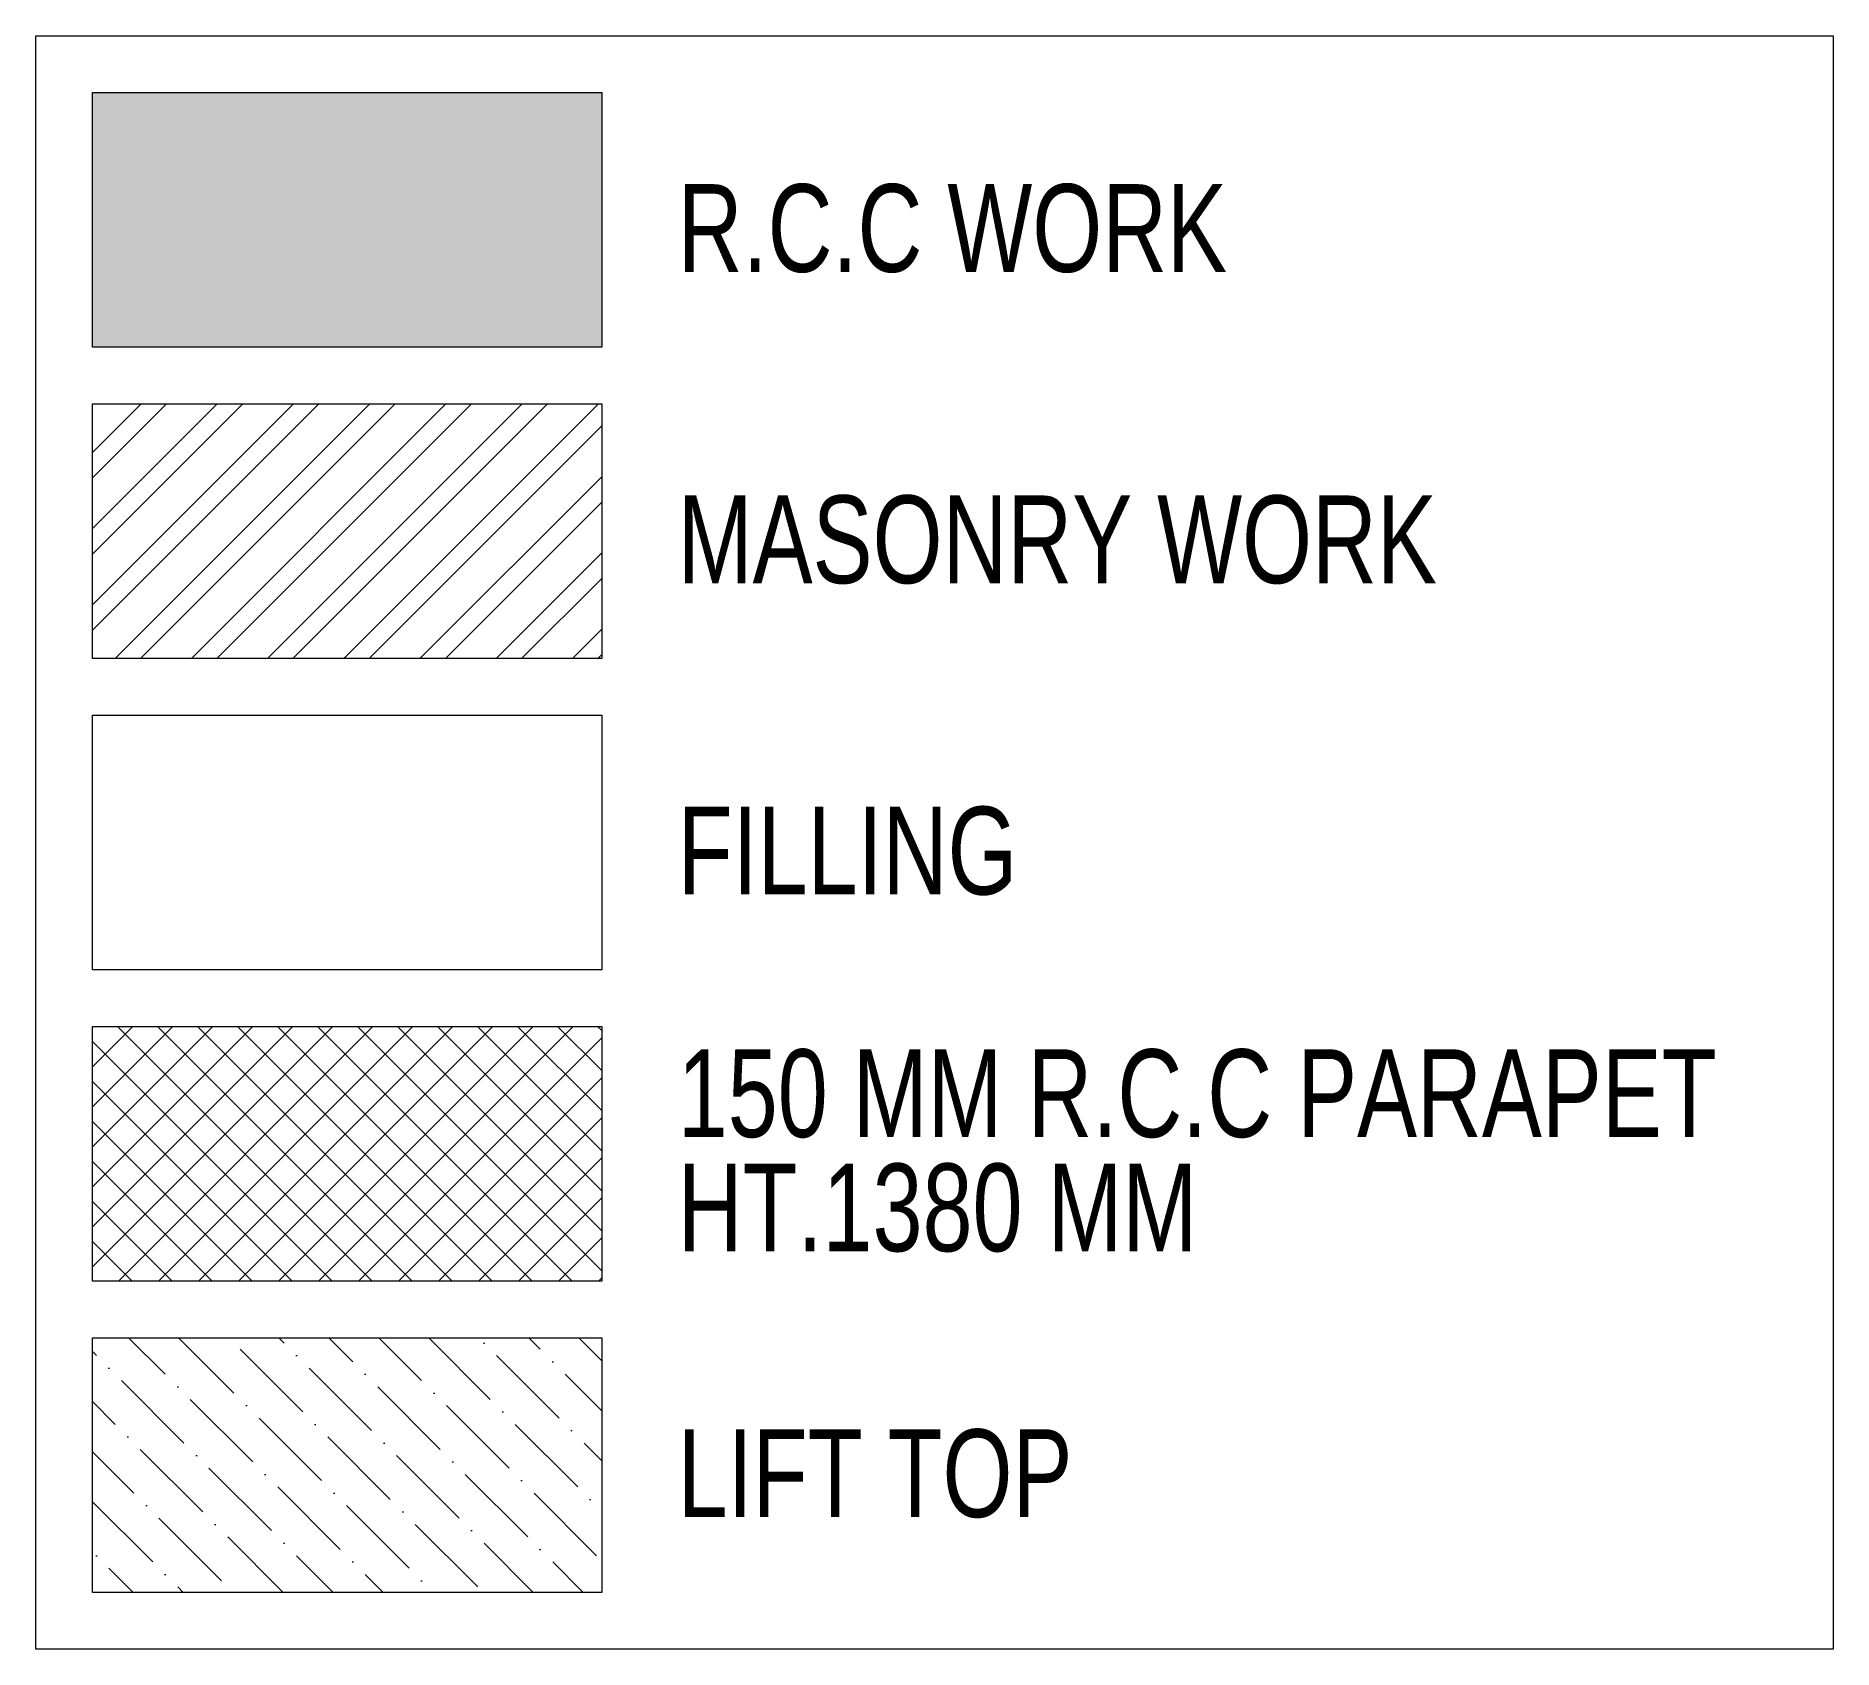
# Model space of a CAD drawing. Header units: inches. Extents: x 822859 to 1009930, y 496782 to 576896.
# Drawn here: x 1006754 to 1009930, y 501489 to 504339 of the extents above; entities that cross this region are included whole.
import ezdxf

# ---------------------------------------------------------------- set-up
doc = ezdxf.new("R2010")
doc.units = ezdxf.units.IN
doc.header["$LTSCALE"] = 750
doc.header["$MEASUREMENT"] = 0
for name, color, linetype, lineweight in [('COLUMN', 5, 'Continuous', 13), ('ELE HATCH-5-MSA', 254, 'Continuous', 5), ('TEXT ROOM NAME-MSA', 8, 'Continuous', 13), ('WALL HATCH-MSA', 251, 'Continuous', 9)]:
    doc.layers.add(name, color=color, linetype=linetype, lineweight=lineweight)
doc.layers.add('R.C.C HATCH-MSA', color=250, linetype='Continuous')
doc.styles.add('MtXpl_Swis721_LtCn_B', font='swisscl.ttf')

msp = doc.modelspace()

# ---------------------------------------------------------------- texts
at = {"layer": 'TEXT ROOM NAME-MSA', "style": 'MtXpl_Swis721_LtCn_B'}
for s, p in [('R.C.C WORK', (1007888, 503922.6)), ('MASONRY WORK', (1007888, 503372.6)), ('FILLING', (1007888, 502822.6)), ('150 MM R.C.C PARAPET', (1007888, 502394)), ('HT.1380 MM ', (1007888, 502192.2)), ('LIFT TOP', (1007888, 501722.6))]:
    msp.add_text(s, height=155, dxfattribs=at).set_placement(p)

# ---------------------------------------------------------------- hatches: boundary and pattern name
at = {"layer": 'ELE HATCH-5-MSA', "lineweight": 0}
h = msp.add_hatch(dxfattribs=at)
h.set_pattern_fill('ANSI37', color=14, scale=400, angle=270)
h.set_pattern_definition([(315, (-157976.403, -110556.5), (35.355339, 35.355339), []), (45, (-157976.403, -110556.5), (-35.355339, 35.355339), [])])
h.paths.add_polyline_path([(1007753.6, 502589.5), (1006853.6, 502589.5), (1006853.6, 502139.5), (1007753.6, 502139.5)])
h = msp.add_hatch(dxfattribs=at)
h.set_pattern_fill('ANSI36', color=49, scale=500, angle=270)
h.set_pattern_definition([(315, (-157976.4, -110556.5), (121.533978, -33.1456304), [156.25, -31.25, 0, -31.25])])
h.paths.add_polyline_path([(1007753.6, 502039.5), (1006853.6, 502039.5), (1006853.6, 501589.5), (1007753.6, 501589.5)])
at = {"layer": 'R.C.C HATCH-MSA', "lineweight": 0}
h = msp.add_hatch(color=256, dxfattribs=at)
h.dxf.hatch_style = 1
h.paths.add_polyline_path([(1006853.6, 504239.5), (1007753.6, 504239.5), (1007753.6, 503789.5), (1006853.6, 503789.5)])
at = {"layer": 'WALL HATCH-MSA', "lineweight": 0}
h = msp.add_hatch(dxfattribs=at)
h.set_pattern_fill('ANSI32', color=256, scale=10)
h.set_pattern_definition([(45, (-157976.4, -221418.27), (-67.351921, 67.351921), []), (45, (-157931.5, -221418.27), (-67.351921, 67.351921), [])])
h.paths.add_polyline_path([(1006853.6, 503689.5), (1007753.6, 503689.5), (1007753.6, 503239.5), (1006853.6, 503239.5)])

# ---------------------------------------------------------------- linework, layer by layer
at = {"lineweight": 0}
for points in [[(1006853.6, 503689.5), (1007753.6, 503689.5), (1007753.6, 503239.5), (1006853.6, 503239.5)], [(1006853.6, 503139.5), (1007753.6, 503139.5), (1007753.6, 502689.5), (1006853.6, 502689.5)], [(1006853.6, 502589.5), (1007753.6, 502589.5), (1007753.6, 502139.5), (1006853.6, 502139.5)], [(1006853.6, 502039.5), (1007753.6, 502039.5), (1007753.6, 501589.5), (1006853.6, 501589.5)]]:
    msp.add_lwpolyline(points, close=True, dxfattribs=at)
at = {"layer": 'COLUMN', "lineweight": 0}
msp.add_lwpolyline([(1006853.6, 504239.5), (1007753.6, 504239.5), (1007753.6, 503789.5), (1006853.6, 503789.5)], close=True, dxfattribs=at)
at = {"layer": 'Defpoints', "color": 1, "lineweight": 0}
msp.add_lwpolyline([(1006753.6, 504339.5), (1009930, 504339.5), (1009930, 501489.5), (1006753.6, 501489.5)], close=True, dxfattribs=at)

msp.set_redraw_order([(e.dxf.handle, doc.entitydb.next_handle()) for e in msp.query("TEXT MTEXT ATTDEF DIMENSION ARC_DIMENSION")])  # texts and dimensions are drawn at this point

doc.saveas('drawing.dxf')
